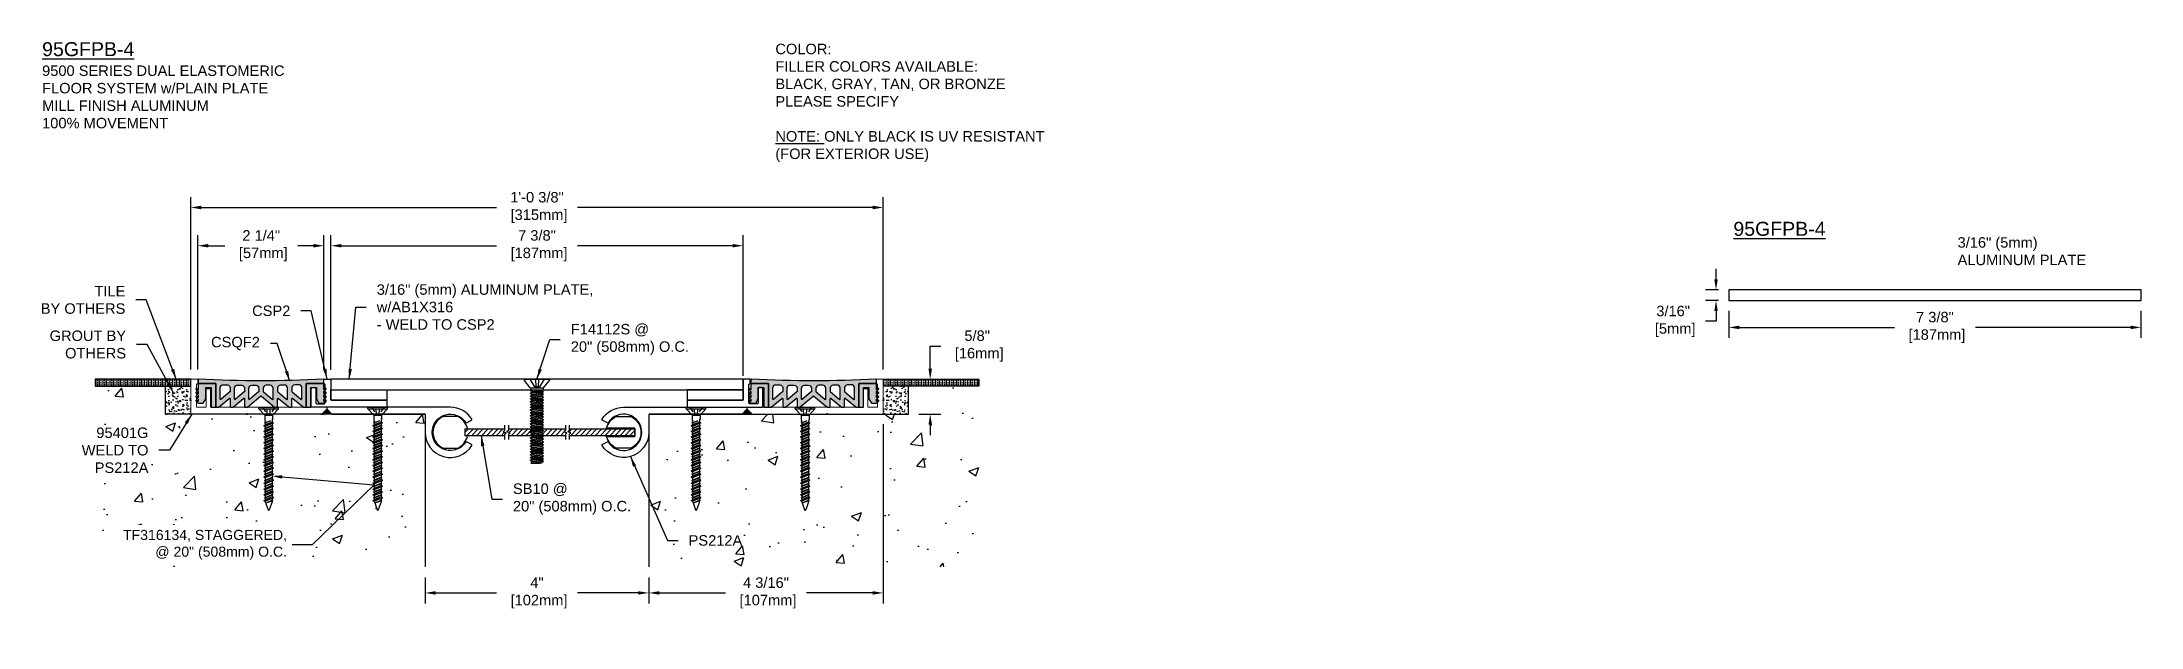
# Model space of a CAD drawing. Header units: inches. Extents: x 0.1 to 37.7, y -2.4 to 8.1.
import ezdxf
from ezdxf import colors
from ezdxf.entities.mleader import LeaderData, LeaderLine
from ezdxf.math import Vec2, Vec3

# ---------------------------------------------------------------- set-up
doc = ezdxf.new("R2010")
doc.units = ezdxf.units.IN
doc.header["$MEASUREMENT"] = 0
doc.linetypes.add('DASHED', pattern=[0.75, 0.5, -0.25])
for name, color, linetype in [('anchors', 4, 'Continuous'), ('conditions', 1, 'Continuous'), ('dimensions', 3, 'Continuous'), ('FILLER', 2, 'Continuous'), ('METALS', 7, 'Continuous'), ('Text', 2, 'Continuous')]:
    doc.layers.add(name, color=color, linetype=linetype)
doc.styles.add('ARIAL', font='arial.ttf')
doc.dimstyles.new('Arial', dxfattribs={"dimtxt": 0.1875, "dimasz": 0.1875, "dimexe": 0.1875, "dimexo": 0.1875, "dimgap": 0.1875, "dimtad": 0, "dimtih": 1, "dimtoh": 1, "dimdec": 4, "dimzin": 0, "dimdsep": 46, "dimlunit": 4, "dimtxsty": 'ARIAL', "dimcen": 0.09, "dimadec": 0, "dimazin": 0, "dimtfac": 1, "dimtdec": 4, "dimtofl": 0, "dimtmove": 0, "dimatfit": 3, "dimfxl": 0, "dimfrac": 2, "dimtolj": 1, "dimtzin": 0, "dimarcsym": 0})

msp = doc.modelspace()

# ---------------------------------------------------------------- texts
at = {"layer": 'Text', "char_height": 0.25, "attachment_point": 1, "style": 'ARIAL'}
for s, insert, width in [('{\\L95GFPB-4\\P\\H0.75x;\\l9500 SERIES DUAL ELASTOMERIC\\PFLOOR SYSTEM w/PLAIN PLATE\\PMILL FINISH ALUMINUM\\P100% MOVEMENT}', (0.13937, 8.06185), 7.03125), ('{\\H0.75x;COLOR:\\L                           \\l   \\~\\PFILLER COLORS AVAILABLE:\\PBLACK, GRAY, TAN, OR BRONZE\\PPLEASE SPECIFY\\~\\P\\P\\LNOTE:\\l ONLY BLACK IS UV RESISTANT\\P(FOR EXTERIOR USE) }', (13.25901, 8.03381), 7.03125), ('{\\L95GFPB-4}', (30.40083, 4.84582), 1.875)]:
    msp.add_mtext(s, dxfattribs=dict(at, insert=insert, width=width))
at = {"layer": 'Text', "char_height": 0.1875, "style": 'ARIAL'}
for s, insert, attachment_point in [('3/16" (5mm)\\PALUMINUM PLATE', (34.41253, 4.31879), 4), ('TILE\\PBY OTHERS', (1.62905, 3.44798), 6), ('3/16" (5mm) ALUMINUM PLATE,\\Pw/AB1X316\\P- WELD TO CSP2', (6.1269, 3.31977), 4), ('CSP2', (4.58087, 3.25255), 6), ('F14112S @\\P20" (508mm) O.C.', (9.59884, 2.74052), 4), ('GROUT BY\\POTHERS', (1.64174, 2.64907), 6), ('CSQF2', (4.03553, 2.66706), 6), ('\\A1;95401G\\PWELD TO\\PPS212A', (2.04148, 0.75612), 6), ('SB10 @\\P20" (508mm) O.C.', (8.56386, -0.11596), 4), ('PS212A', (11.70639, -0.85848), 4)]:
    msp.add_mtext(s, dxfattribs=dict(at, insert=insert, attachment_point=attachment_point))

# ---------------------------------------------------------------- blocks, each defined once
blk = doc.blocks.new('*D1')
at = {"layer": 'DEFPOINTS', "color": 0}
for p in [(12.681, 4.418), (5.306, 2.008), (12.681, 1.903)]:
    blk.add_point(p, dxfattribs=at)
at = {"layer": 'dimensions', "color": 0, "lineweight": -2}
for p, q in [((5.306, 2.195), (5.306, 4.606)), ((12.681, 2.09), (12.681, 4.606)), ((5.494, 4.418), (8.269, 4.418)), ((12.494, 4.418), (9.719, 4.418))]:
    blk.add_line(p, q, dxfattribs=at)
at = {"layer": 'dimensions', "color": 0}
for points in [[(5.494, 4.449), (5.494, 4.387), (5.306, 4.418)], [(12.494, 4.449), (12.494, 4.387), (12.681, 4.418)]]:
    blk.add_solid(points, dxfattribs=at)
at = {"layer": 'dimensions', "color": 0, "insert": (8.994, 4.418), "char_height": 0.1875, "attachment_point": 5, "style": 'ARIAL'}
blk.add_mtext('\\A1;7 3/8"\\P [187mm]', dxfattribs=at)
blk = doc.blocks.new('*D2')
at = {"layer": 'DEFPOINTS', "color": 0}
for p in [(15.189, 5.102), (2.799, 2.018), (15.189, 2.018)]:
    blk.add_point(p, dxfattribs=at)
at = {"layer": 'dimensions', "color": 0, "lineweight": -2}
for p, q in [((2.799, 2.205), (2.799, 5.29)), ((15.189, 2.205), (15.189, 5.29)), ((2.987, 5.102), (8.269, 5.102)), ((15.001, 5.102), (9.719, 5.102))]:
    blk.add_line(p, q, dxfattribs=at)
at = {"layer": 'dimensions', "color": 0}
for points in [[(2.987, 5.134), (2.987, 5.071), (2.799, 5.102)], [(15.001, 5.134), (15.001, 5.071), (15.189, 5.102)]]:
    blk.add_solid(points, dxfattribs=at)
at = {"layer": 'dimensions', "color": 0, "insert": (8.994, 5.102), "char_height": 0.1875, "attachment_point": 5, "style": 'ARIAL'}
blk.add_mtext('\\A1;1\'-0 3/8"\\P [315mm]', dxfattribs=at)
blk = doc.blocks.new('F14112S')
for p, q in [((-0.214, 0), (0.214, 0)), ((-0.128, 0), (-0.047, -0.137)), ((-0.025, 0), (-0.02, -0.137)), ((0.025, 0), (0.02, -0.137)), ((0.128, 0), (0.048, -0.137)), ((-0.119, -0.155), (-0.226, -0.024)), ((-0.119, -0.155), (0.119, -0.155)), ((-0.119, -0.2), (-0.108, -0.195)), ((-0.119, -0.2), (-0.068, -0.195)), ((-0.119, -0.2), (-0.085, -0.22)), ((-0.119, -0.25), (0.119, -0.225)), ((-0.119, -0.25), (-0.085, -0.23)), ((-0.119, -0.25), (-0.085, -0.27)), ((-0.119, -0.3), (0.119, -0.275)), ((-0.119, -0.3), (-0.085, -0.28)), ((-0.119, -0.3), (-0.085, -0.32)), ((-0.119, -0.35), (0.119, -0.325)), ((-0.119, -0.35), (-0.085, -0.33)), ((-0.119, -0.35), (-0.085, -0.37)), ((-0.119, -0.4), (0.119, -0.375)), ((-0.108, -0.155), (-0.108, -0.195)), ((0.108, -0.195), (-0.108, -0.195)), ((-0.085, -0.22), (0.085, -0.195)), ((-0.085, -0.23), (0.085, -0.205)), ((-0.085, -0.22), (-0.085, -0.23)), ((-0.085, -0.27), (0.085, -0.245)), ((-0.085, -0.28), (0.085, -0.255)), ((-0.085, -0.27), (-0.085, -0.28)), ((-0.085, -0.32), (0.085, -0.295)), ((-0.085, -0.33), (0.085, -0.305)), ((-0.085, -0.32), (-0.085, -0.33)), ((-0.085, -0.37), (0.085, -0.345)), ((-0.085, -0.38), (0.085, -0.355)), ((-0.085, -0.37), (-0.085, -0.38)), ((0.048, -0.137), (-0.047, -0.137)), ((0.108, -0.195), (0.085, -0.205)), ((0.119, -0.225), (0.085, -0.205)), ((0.119, -0.225), (0.085, -0.245)), ((0.085, -0.245), (0.085, -0.255)), ((0.119, -0.275), (0.085, -0.255)), ((0.119, -0.275), (0.085, -0.295)), ((0.085, -0.295), (0.085, -0.305)), ((0.119, -0.325), (0.085, -0.305)), ((0.119, -0.325), (0.085, -0.345)), ((0.085, -0.345), (0.085, -0.355)), ((0.119, -0.375), (0.085, -0.355)), ((0.119, -0.375), (0.085, -0.395)), ((0.108, -0.155), (0.108, -0.195)), ((0.119, -0.155), (0.226, -0.024)), ((-0.119, -0.4), (-0.085, -0.38)), ((-0.119, -0.4), (-0.085, -0.42)), ((-0.119, -0.45), (0.119, -0.425)), ((-0.119, -0.45), (-0.085, -0.43)), ((-0.119, -0.45), (-0.085, -0.47)), ((-0.119, -0.5), (0.119, -0.475)), ((-0.119, -0.5), (-0.085, -0.48)), ((-0.119, -0.5), (-0.085, -0.52)), ((-0.119, -0.55), (0.119, -0.525)), ((-0.119, -0.55), (-0.085, -0.53)), ((-0.119, -0.55), (-0.085, -0.57)), ((-0.119, -0.6), (0.119, -0.575)), ((-0.119, -0.6), (-0.085, -0.58)), ((-0.119, -0.6), (-0.085, -0.62)), ((-0.119, -0.65), (0.119, -0.625)), ((-0.119, -0.65), (-0.085, -0.63)), ((-0.119, -0.65), (-0.085, -0.67)), ((-0.119, -0.7), (0.119, -0.675)), ((-0.119, -0.7), (-0.085, -0.68)), ((-0.119, -0.7), (-0.085, -0.72)), ((-0.119, -0.75), (0.119, -0.725)), ((-0.119, -0.75), (-0.085, -0.73)), ((-0.119, -0.75), (-0.085, -0.77)), ((-0.085, -0.42), (0.085, -0.395)), ((-0.085, -0.43), (0.085, -0.405)), ((-0.085, -0.42), (-0.085, -0.43)), ((-0.085, -0.47), (0.085, -0.445)), ((-0.085, -0.48), (0.085, -0.455)), ((-0.085, -0.47), (-0.085, -0.48)), ((-0.085, -0.52), (0.085, -0.495)), ((-0.085, -0.53), (0.085, -0.505)), ((-0.085, -0.52), (-0.085, -0.53)), ((-0.085, -0.57), (0.085, -0.545)), ((-0.085, -0.58), (0.085, -0.555)), ((-0.085, -0.57), (-0.085, -0.58)), ((-0.085, -0.62), (0.085, -0.595)), ((-0.085, -0.63), (0.085, -0.605)), ((-0.085, -0.62), (-0.085, -0.63)), ((-0.085, -0.67), (0.085, -0.645)), ((-0.085, -0.68), (0.085, -0.655)), ((-0.085, -0.67), (-0.085, -0.68)), ((-0.085, -0.72), (0.085, -0.695)), ((-0.085, -0.73), (0.085, -0.705)), ((-0.085, -0.72), (-0.085, -0.73)), ((-0.085, -0.77), (0.085, -0.745)), ((0.085, -0.395), (0.085, -0.405)), ((0.119, -0.425), (0.085, -0.405)), ((0.119, -0.425), (0.085, -0.445)), ((0.085, -0.445), (0.085, -0.455)), ((0.119, -0.475), (0.085, -0.455)), ((0.119, -0.475), (0.085, -0.495)), ((0.085, -0.495), (0.085, -0.505)), ((0.119, -0.525), (0.085, -0.505)), ((0.119, -0.525), (0.085, -0.545)), ((0.085, -0.545), (0.085, -0.555)), ((0.119, -0.575), (0.085, -0.555)), ((0.119, -0.575), (0.085, -0.595)), ((0.085, -0.595), (0.085, -0.605)), ((0.119, -0.625), (0.085, -0.605)), ((0.119, -0.625), (0.085, -0.645)), ((0.085, -0.645), (0.085, -0.655)), ((0.119, -0.675), (0.085, -0.655)), ((0.119, -0.675), (0.085, -0.695)), ((0.085, -0.695), (0.085, -0.705)), ((0.119, -0.725), (0.085, -0.705)), ((0.119, -0.725), (0.085, -0.745)), ((0.085, -0.745), (0.085, -0.755)), ((-0.119, -0.8), (0.119, -0.775)), ((-0.119, -0.8), (-0.085, -0.78)), ((-0.119, -0.8), (-0.085, -0.82)), ((-0.119, -0.85), (0.119, -0.825)), ((-0.119, -0.85), (-0.085, -0.83)), ((-0.119, -0.85), (-0.085, -0.87)), ((-0.119, -0.9), (0.119, -0.875)), ((-0.119, -0.9), (-0.085, -0.88)), ((-0.119, -0.9), (-0.085, -0.92)), ((-0.119, -0.95), (0.119, -0.925)), ((-0.119, -0.95), (-0.085, -0.93)), ((-0.119, -0.95), (-0.085, -0.97)), ((-0.119, -1), (0.119, -0.975)), ((-0.119, -1), (-0.085, -0.98)), ((-0.119, -1), (-0.085, -1.02)), ((-0.119, -1.05), (0.119, -1.025)), ((-0.119, -1.05), (-0.085, -1.03)), ((-0.119, -1.05), (-0.085, -1.07)), ((-0.119, -1.1), (0.119, -1.075)), ((-0.119, -1.1), (-0.085, -1.08)), ((-0.119, -1.1), (-0.085, -1.12)), ((-0.119, -1.15), (0.119, -1.125)), ((-0.085, -0.78), (0.085, -0.755)), ((-0.085, -0.77), (-0.085, -0.78)), ((-0.085, -0.82), (0.085, -0.795)), ((-0.085, -0.83), (0.085, -0.805)), ((-0.085, -0.82), (-0.085, -0.83)), ((-0.085, -0.87), (0.085, -0.845)), ((-0.085, -0.88), (0.085, -0.855)), ((-0.085, -0.87), (-0.085, -0.88)), ((-0.085, -0.92), (0.085, -0.895)), ((-0.085, -0.93), (0.085, -0.905)), ((-0.085, -0.92), (-0.085, -0.93)), ((-0.085, -0.97), (0.085, -0.945)), ((-0.085, -0.98), (0.085, -0.955)), ((-0.085, -0.97), (-0.085, -0.98)), ((-0.085, -1.02), (0.085, -0.995)), ((-0.085, -1.03), (0.085, -1.005)), ((-0.085, -1.02), (-0.085, -1.03)), ((-0.085, -1.07), (0.085, -1.045)), ((-0.085, -1.08), (0.085, -1.055)), ((-0.085, -1.07), (-0.085, -1.08)), ((-0.085, -1.12), (0.085, -1.095)), ((-0.085, -1.13), (0.085, -1.105)), ((-0.085, -1.12), (-0.085, -1.13)), ((0.119, -0.775), (0.085, -0.755)), ((0.119, -0.775), (0.085, -0.795)), ((0.085, -0.795), (0.085, -0.805)), ((0.119, -0.825), (0.085, -0.805)), ((0.119, -0.825), (0.085, -0.845)), ((0.085, -0.845), (0.085, -0.855)), ((0.119, -0.875), (0.085, -0.855)), ((0.119, -0.875), (0.085, -0.895)), ((0.085, -0.895), (0.085, -0.905)), ((0.119, -0.925), (0.085, -0.905)), ((0.119, -0.925), (0.085, -0.945)), ((0.085, -0.945), (0.085, -0.955)), ((0.119, -0.975), (0.085, -0.955)), ((0.119, -0.975), (0.085, -0.995)), ((0.085, -0.995), (0.085, -1.005)), ((0.119, -1.025), (0.085, -1.005)), ((0.119, -1.025), (0.085, -1.045)), ((0.085, -1.045), (0.085, -1.055)), ((0.119, -1.075), (0.085, -1.055)), ((0.119, -1.075), (0.085, -1.095)), ((0.085, -1.095), (0.085, -1.105)), ((0.119, -1.125), (0.085, -1.105)), ((0.119, -1.125), (0.085, -1.145)), ((-0.119, -1.15), (-0.085, -1.13)), ((-0.119, -1.15), (-0.085, -1.17)), ((-0.119, -1.2), (0.119, -1.175)), ((-0.119, -1.2), (-0.085, -1.18)), ((-0.119, -1.2), (-0.085, -1.22)), ((-0.119, -1.25), (0.119, -1.225)), ((-0.119, -1.25), (-0.085, -1.23)), ((-0.119, -1.25), (-0.085, -1.27)), ((-0.119, -1.3), (0.119, -1.275)), ((-0.119, -1.3), (-0.085, -1.28)), ((-0.119, -1.3), (-0.085, -1.32)), ((-0.119, -1.35), (0.119, -1.325)), ((-0.119, -1.35), (-0.085, -1.33)), ((-0.119, -1.35), (-0.085, -1.37)), ((-0.119, -1.4), (0.119, -1.375)), ((-0.119, -1.4), (-0.085, -1.38)), ((-0.119, -1.4), (-0.085, -1.42)), ((-0.119, -1.45), (0.119, -1.425)), ((-0.119, -1.45), (-0.085, -1.43)), ((-0.119, -1.45), (-0.085, -1.47)), ((-0.11, -1.5), (0.119, -1.475)), ((-0.11, -1.5), (-0.085, -1.48)), ((-0.11, -1.5), (0.048, -1.5)), ((-0.085, -1.17), (0.085, -1.145)), ((-0.085, -1.18), (0.085, -1.155)), ((-0.085, -1.17), (-0.085, -1.18)), ((-0.085, -1.22), (0.085, -1.195)), ((-0.085, -1.23), (0.085, -1.205)), ((-0.085, -1.22), (-0.085, -1.23)), ((-0.085, -1.27), (0.085, -1.245)), ((-0.085, -1.28), (0.085, -1.255)), ((-0.085, -1.27), (-0.085, -1.28)), ((-0.085, -1.32), (0.085, -1.295)), ((-0.085, -1.33), (0.085, -1.305)), ((-0.085, -1.32), (-0.085, -1.33)), ((-0.085, -1.37), (0.085, -1.345)), ((-0.085, -1.38), (0.085, -1.355)), ((-0.085, -1.37), (-0.085, -1.38)), ((-0.085, -1.42), (0.085, -1.395)), ((-0.085, -1.43), (0.085, -1.405)), ((-0.085, -1.42), (-0.085, -1.43)), ((-0.085, -1.47), (0.085, -1.445)), ((-0.085, -1.48), (0.085, -1.455)), ((-0.085, -1.47), (-0.085, -1.48)), ((0.048, -1.5), (0.085, -1.495)), ((0.085, -1.145), (0.085, -1.155)), ((0.119, -1.175), (0.085, -1.155)), ((0.119, -1.175), (0.085, -1.195)), ((0.085, -1.195), (0.085, -1.205)), ((0.119, -1.225), (0.085, -1.205)), ((0.119, -1.225), (0.085, -1.245)), ((0.085, -1.245), (0.085, -1.255)), ((0.119, -1.275), (0.085, -1.255)), ((0.119, -1.275), (0.085, -1.295)), ((0.085, -1.295), (0.085, -1.305)), ((0.119, -1.325), (0.085, -1.305)), ((0.119, -1.325), (0.085, -1.345)), ((0.085, -1.345), (0.085, -1.355)), ((0.119, -1.375), (0.085, -1.355)), ((0.119, -1.375), (0.085, -1.395)), ((0.085, -1.395), (0.085, -1.405)), ((0.119, -1.425), (0.085, -1.405)), ((0.119, -1.425), (0.085, -1.445)), ((0.085, -1.445), (0.085, -1.455)), ((0.119, -1.475), (0.085, -1.455)), ((0.119, -1.475), (0.085, -1.495))]:
    blk.add_line(p, q)
for centre, start, end in [((-0.214, -0.015), 90, 219.032), ((0.214, -0.015), 320.968, 90)]:
    blk.add_arc(centre, 0.015, start, end)
blk = doc.blocks.new('*D3')
at = {"layer": 'DEFPOINTS', "color": 0}
for p in [(15.189, 1.413), (10.994, -1.331), (10.994, -1.797)]:
    blk.add_point(p, dxfattribs=at)
at = {"layer": 'dimensions', "color": 0, "lineweight": -2}
for p, q in [((15.189, 1.225), (15.189, -1.985)), ((10.994, -1.518), (10.994, -1.985)), ((11.181, -1.797), (12.367, -1.797)), ((15.002, -1.797), (13.816, -1.797))]:
    blk.add_line(p, q, dxfattribs=at)
at = {"layer": 'dimensions', "color": 0}
for points in [[(11.181, -1.766), (11.181, -1.828), (10.994, -1.797)], [(15.002, -1.766), (15.002, -1.828), (15.189, -1.797)]]:
    blk.add_solid(points, dxfattribs=at)
at = {"layer": 'dimensions', "color": 0, "insert": (13.091, -1.797), "char_height": 0.1875, "attachment_point": 5, "style": 'ARIAL'}
blk.add_mtext('\\A1;4 3/16"\\P [107mm]', dxfattribs=at)
blk = doc.blocks.new('*D4')
at = {"layer": 'DEFPOINTS', "color": 0}
for p in [(6.994, -1.331), (10.994, -1.331), (10.994, -1.797)]:
    blk.add_point(p, dxfattribs=at)
at = {"layer": 'dimensions', "color": 0, "lineweight": -2}
for p, q in [((6.994, -1.518), (6.994, -1.985)), ((7.181, -1.797), (8.269, -1.797)), ((10.806, -1.797), (9.719, -1.797)), ((10.994, -1.518), (10.994, -1.985))]:
    blk.add_line(p, q, dxfattribs=at)
at = {"layer": 'dimensions', "color": 0}
for points in [[(7.181, -1.766), (7.181, -1.828), (6.994, -1.797)], [(10.806, -1.766), (10.806, -1.828), (10.994, -1.797)]]:
    blk.add_solid(points, dxfattribs=at)
at = {"layer": 'dimensions', "color": 0, "insert": (8.994, -1.797), "char_height": 0.1875, "attachment_point": 5, "style": 'ARIAL'}
blk.add_mtext('\\A1;4"\\P [102mm]', dxfattribs=at)
blk = doc.blocks.new('*D5')
at = {"layer": 'DEFPOINTS', "color": 0}
for p in [(5.181, 4.418), (2.924, 2.018), (5.181, 2.018)]:
    blk.add_point(p, dxfattribs=at)
at = {"layer": 'dimensions', "color": 0, "lineweight": -2}
for p, q in [((2.924, 2.205), (2.924, 4.606)), ((5.181, 2.205), (5.181, 4.606)), ((3.112, 4.418), (3.408, 4.418)), ((4.994, 4.418), (4.712, 4.418))]:
    blk.add_line(p, q, dxfattribs=at)
at = {"layer": 'dimensions', "color": 0}
for points in [[(3.112, 4.45), (3.112, 4.387), (2.924, 4.418)], [(4.994, 4.45), (4.994, 4.387), (5.181, 4.418)]]:
    blk.add_solid(points, dxfattribs=at)
at = {"layer": 'dimensions', "color": 0, "insert": (4.06, 4.418), "char_height": 0.1875, "attachment_point": 5, "style": 'ARIAL'}
blk.add_mtext('\\A1;2 1/4"\\P [57mm]', dxfattribs=at)
blk = doc.blocks.new('csp2')
blk.add_lwpolyline([(0, 0.33, -0.414214), (0.02, 0.35), (0.066, 0.35, -0.414214), (0.086, 0.33), (0.086, 0.08, 0.414214), (0.106, 0.06), (0.23, 0.06, 0.414214), (0.25, 0.08), (0.25, 0.405, 0.414214), (0.24, 0.415, -0.414214), (0.23, 0.425), (0.23, 0.49, -0.414214), (0.24, 0.5), (0.335, 0.5, -0.414214), (0.355, 0.48), (0.355, 0.135, 0.414214), (0.365, 0.125), (1.355, 0.125), (1.355, 0), (0.335, 0), (0.02, 0, -0.414214), (0, 0.02)], format="xyb", close=True)
blk = doc.blocks.new('AB1X316')
blk.add_lwpolyline([(46.452, 33.613), (47.452, 33.613), (47.452, 33.426), (46.452, 33.426), (46.452, 33.613)])
blk = doc.blocks.new('A$C63CB1885')
for p, q in [((-0.176, 0), (-0.175, 0.018)), ((-0.176, 0), (0.176, 0)), ((-0.176, 0), (-0.07, -0.113)), ((-0.163, 0.029), (0.163, 0.029)), ((0.07, -0.113), (0.176, 0)), ((0.176, 0), (0.175, 0.018)), ((-0.086, -0.302), (0.086, -0.251)), ((-0.086, -0.302), (-0.062, -0.289)), ((-0.086, -0.302), (-0.062, -0.315)), ((-0.086, -0.403), (0.086, -0.353)), ((-0.074, -0.251), (0.032, -0.215)), ((-0.074, -0.251), (-0.062, -0.245)), ((-0.074, -0.251), (-0.062, -0.257)), ((-0.074, -0.353), (0.074, -0.302)), ((-0.074, -0.353), (-0.062, -0.346)), ((-0.074, -0.353), (-0.062, -0.359)), ((-0.07, -0.113), (0.07, -0.113)), ((-0.07, -0.113), (-0.07, -0.18)), ((-0.069, -0.189), (-0.063, -0.215)), ((-0.062, -0.245), (0.032, -0.215)), ((0.032, -0.215), (-0.062, -0.257)), ((-0.062, -0.225), (-0.062, -0.245)), ((0.062, -0.238), (-0.062, -0.289)), ((-0.062, -0.257), (-0.062, -0.289)), ((0.062, -0.264), (-0.062, -0.315)), ((-0.062, -0.346), (0.062, -0.296)), ((0.062, -0.308), (-0.062, -0.359)), ((-0.062, -0.315), (-0.062, -0.346)), ((0.062, -0.34), (-0.062, -0.391)), ((-0.062, -0.359), (-0.062, -0.391)), ((0.062, -0.366), (-0.062, -0.416)), ((0.062, -0.225), (0.062, -0.238)), ((0.086, -0.251), (0.062, -0.238)), ((0.086, -0.251), (0.062, -0.264)), ((0.062, -0.264), (0.062, -0.296)), ((0.074, -0.302), (0.062, -0.296)), ((0.074, -0.302), (0.062, -0.308)), ((0.062, -0.308), (0.062, -0.34)), ((0.086, -0.353), (0.062, -0.34)), ((0.086, -0.353), (0.062, -0.366)), ((0.062, -0.366), (0.062, -0.397)), ((0.069, -0.189), (0.063, -0.215)), ((0.07, -0.113), (0.07, -0.18)), ((-0.086, -0.403), (-0.062, -0.391)), ((-0.086, -0.403), (-0.062, -0.416)), ((-0.086, -0.505), (0.086, -0.454)), ((-0.086, -0.505), (-0.062, -0.492)), ((-0.086, -0.505), (-0.062, -0.518)), ((-0.086, -0.607), (0.086, -0.556)), ((-0.086, -0.607), (-0.062, -0.594)), ((-0.086, -0.607), (-0.062, -0.619)), ((-0.086, -0.708), (0.086, -0.657)), ((-0.086, -0.708), (-0.062, -0.695)), ((-0.086, -0.708), (-0.062, -0.721)), ((-0.074, -0.454), (0.074, -0.403)), ((-0.074, -0.454), (-0.062, -0.448)), ((-0.074, -0.454), (-0.062, -0.46)), ((-0.074, -0.556), (0.074, -0.505)), ((-0.074, -0.556), (-0.062, -0.55)), ((-0.074, -0.556), (-0.062, -0.562)), ((-0.074, -0.657), (0.074, -0.607)), ((-0.074, -0.657), (-0.062, -0.651)), ((-0.074, -0.657), (-0.062, -0.664)), ((-0.074, -0.759), (0.074, -0.708)), ((-0.062, -0.448), (0.062, -0.397)), ((0.062, -0.41), (-0.062, -0.46)), ((-0.062, -0.416), (-0.062, -0.448)), ((0.062, -0.441), (-0.062, -0.492)), ((-0.062, -0.46), (-0.062, -0.492)), ((0.062, -0.467), (-0.062, -0.518)), ((-0.062, -0.55), (0.062, -0.499)), ((0.062, -0.511), (-0.062, -0.562)), ((-0.062, -0.518), (-0.062, -0.55)), ((0.062, -0.543), (-0.062, -0.594)), ((-0.062, -0.562), (-0.062, -0.594)), ((0.062, -0.569), (-0.062, -0.619)), ((-0.062, -0.651), (0.062, -0.6)), ((0.062, -0.613), (-0.062, -0.664)), ((-0.062, -0.619), (-0.062, -0.651)), ((0.062, -0.644), (-0.062, -0.695)), ((-0.062, -0.664), (-0.062, -0.695)), ((0.062, -0.67), (-0.062, -0.721)), ((-0.062, -0.753), (0.062, -0.702)), ((0.062, -0.714), (-0.062, -0.765)), ((-0.062, -0.721), (-0.062, -0.753)), ((0.062, -0.746), (-0.062, -0.797)), ((0.074, -0.403), (0.062, -0.397)), ((0.074, -0.403), (0.062, -0.41)), ((0.062, -0.41), (0.062, -0.441)), ((0.086, -0.454), (0.062, -0.441)), ((0.086, -0.454), (0.062, -0.467)), ((0.062, -0.467), (0.062, -0.499)), ((0.074, -0.505), (0.062, -0.499)), ((0.074, -0.505), (0.062, -0.511)), ((0.062, -0.511), (0.062, -0.543)), ((0.086, -0.556), (0.062, -0.543)), ((0.086, -0.556), (0.062, -0.569)), ((0.062, -0.569), (0.062, -0.6)), ((0.074, -0.607), (0.062, -0.6)), ((0.074, -0.607), (0.062, -0.613)), ((0.062, -0.613), (0.062, -0.644)), ((0.086, -0.657), (0.062, -0.644)), ((0.086, -0.657), (0.062, -0.67)), ((0.062, -0.67), (0.062, -0.702)), ((0.074, -0.708), (0.062, -0.702)), ((0.074, -0.708), (0.062, -0.714)), ((0.062, -0.714), (0.062, -0.746)), ((0.086, -0.759), (0.062, -0.746)), ((-0.086, -0.81), (0.086, -0.759)), ((-0.086, -0.81), (-0.062, -0.797)), ((-0.086, -0.81), (-0.062, -0.823)), ((-0.086, -0.911), (0.086, -0.86)), ((-0.086, -0.911), (-0.062, -0.898)), ((-0.086, -0.911), (-0.062, -0.924)), ((-0.086, -1.013), (0.086, -0.962)), ((-0.086, -1.013), (-0.062, -1)), ((-0.086, -1.013), (-0.062, -1.026)), ((-0.086, -1.114), (0.086, -1.064)), ((-0.086, -1.114), (-0.062, -1.101)), ((-0.086, -1.114), (-0.062, -1.127)), ((-0.074, -0.759), (-0.062, -0.753)), ((-0.074, -0.759), (-0.062, -0.765)), ((-0.074, -0.86), (0.074, -0.81)), ((-0.074, -0.86), (-0.062, -0.854)), ((-0.074, -0.86), (-0.062, -0.867)), ((-0.074, -0.962), (0.074, -0.911)), ((-0.074, -0.962), (-0.062, -0.956)), ((-0.074, -0.962), (-0.062, -0.968)), ((-0.074, -1.064), (0.074, -1.013)), ((-0.074, -1.064), (-0.062, -1.057)), ((-0.074, -1.064), (-0.062, -1.07)), ((-0.074, -1.171), (0.074, -1.121)), ((-0.062, -0.765), (-0.062, -0.797)), ((0.062, -0.772), (-0.062, -0.823)), ((-0.062, -0.854), (0.062, -0.804)), ((0.062, -0.816), (-0.062, -0.867)), ((-0.062, -0.823), (-0.062, -0.854)), ((0.062, -0.848), (-0.062, -0.898)), ((-0.062, -0.867), (-0.062, -0.898)), ((0.062, -0.873), (-0.062, -0.924)), ((-0.062, -0.956), (0.062, -0.905)), ((0.062, -0.917), (-0.062, -0.968)), ((-0.062, -0.924), (-0.062, -0.956)), ((0.062, -0.949), (-0.062, -1)), ((-0.062, -0.968), (-0.062, -1)), ((0.062, -0.975), (-0.062, -1.026)), ((-0.062, -1.057), (0.062, -1.007)), ((0.062, -1.019), (-0.062, -1.07)), ((-0.062, -1.026), (-0.062, -1.057)), ((0.062, -1.051), (-0.062, -1.101)), ((-0.062, -1.07), (-0.062, -1.101)), ((0.062, -1.077), (-0.062, -1.127)), ((-0.062, -1.165), (0.062, -1.115)), ((0.086, -0.759), (0.062, -0.772)), ((0.062, -0.772), (0.062, -0.804)), ((0.074, -0.81), (0.062, -0.804)), ((0.074, -0.81), (0.062, -0.816)), ((0.062, -0.816), (0.062, -0.848)), ((0.086, -0.86), (0.062, -0.848)), ((0.086, -0.86), (0.062, -0.873)), ((0.062, -0.873), (0.062, -0.905)), ((0.074, -0.911), (0.062, -0.905)), ((0.074, -0.911), (0.062, -0.917)), ((0.062, -0.917), (0.062, -0.949)), ((0.086, -0.962), (0.062, -0.949)), ((0.086, -0.962), (0.062, -0.975)), ((0.062, -0.975), (0.062, -1.007)), ((0.074, -1.013), (0.062, -1.007)), ((0.074, -1.013), (0.062, -1.019)), ((0.062, -1.019), (0.062, -1.051)), ((0.086, -1.064), (0.062, -1.051)), ((0.086, -1.064), (0.062, -1.077)), ((0.062, -1.077), (0.062, -1.115)), ((0.074, -1.121), (0.062, -1.115)), ((0.074, -1.121), (0.062, -1.127)), ((-0.086, -1.222), (0.086, -1.171)), ((-0.086, -1.222), (-0.062, -1.209)), ((-0.086, -1.222), (-0.062, -1.235)), ((-0.086, -1.332), (0.086, -1.282)), ((-0.086, -1.332), (-0.062, -1.319)), ((-0.086, -1.332), (-0.062, -1.345)), ((-0.086, -1.438), (0.086, -1.387)), ((-0.086, -1.438), (-0.062, -1.425)), ((-0.086, -1.438), (-0.062, -1.451)), ((-0.086, -1.54), (0.086, -1.489)), ((-0.074, -1.171), (-0.062, -1.165)), ((-0.074, -1.171), (-0.062, -1.178)), ((-0.074, -1.282), (0.074, -1.231)), ((-0.074, -1.282), (-0.062, -1.275)), ((-0.074, -1.282), (-0.062, -1.288)), ((-0.074, -1.387), (0.074, -1.336)), ((-0.074, -1.387), (-0.062, -1.381)), ((-0.074, -1.387), (-0.062, -1.393)), ((-0.074, -1.489), (0.074, -1.439)), ((-0.074, -1.489), (-0.062, -1.483)), ((-0.074, -1.489), (-0.062, -1.496)), ((0.062, -1.127), (-0.062, -1.178)), ((-0.062, -1.127), (-0.062, -1.165)), ((0.062, -1.159), (-0.062, -1.209)), ((-0.062, -1.178), (-0.062, -1.209)), ((0.062, -1.184), (-0.062, -1.235)), ((-0.062, -1.275), (0.062, -1.225)), ((-0.062, -1.235), (-0.062, -1.275)), ((0.062, -1.237), (-0.062, -1.288)), ((0.062, -1.269), (-0.062, -1.319)), ((-0.062, -1.288), (-0.062, -1.319)), ((0.062, -1.295), (-0.062, -1.345)), ((-0.062, -1.381), (0.062, -1.33)), ((0.062, -1.343), (-0.062, -1.393)), ((-0.062, -1.345), (-0.062, -1.381)), ((0.062, -1.374), (-0.062, -1.425)), ((-0.062, -1.393), (-0.062, -1.425)), ((0.062, -1.4), (-0.062, -1.451)), ((-0.062, -1.483), (0.062, -1.433)), ((0.062, -1.445), (-0.062, -1.496)), ((-0.062, -1.451), (-0.062, -1.483)), ((0.062, -1.477), (-0.062, -1.527)), ((-0.062, -1.496), (-0.062, -1.527)), ((0.062, -1.127), (0.062, -1.159)), ((0.086, -1.171), (0.062, -1.159)), ((0.086, -1.171), (0.062, -1.184)), ((0.062, -1.184), (0.062, -1.225)), ((0.074, -1.231), (0.062, -1.225)), ((0.074, -1.231), (0.062, -1.237)), ((0.062, -1.237), (0.062, -1.269)), ((0.086, -1.282), (0.062, -1.269)), ((0.086, -1.282), (0.062, -1.295)), ((0.062, -1.295), (0.062, -1.33)), ((0.074, -1.336), (0.062, -1.33)), ((0.074, -1.336), (0.062, -1.343)), ((0.062, -1.343), (0.062, -1.374)), ((0.086, -1.387), (0.062, -1.374)), ((0.086, -1.387), (0.062, -1.4)), ((0.062, -1.4), (0.062, -1.433)), ((0.074, -1.439), (0.062, -1.433)), ((0.074, -1.439), (0.062, -1.445)), ((0.062, -1.445), (0.062, -1.477)), ((0.086, -1.489), (0.062, -1.477)), ((0.086, -1.489), (0.062, -1.502)), ((-0.086, -1.54), (-0.062, -1.527)), ((-0.086, -1.54), (-0.062, -1.553)), ((-0.086, -1.643), (0.086, -1.592)), ((-0.086, -1.643), (-0.062, -1.63)), ((-0.086, -1.643), (-0.062, -1.655)), ((-0.074, -1.592), (0.074, -1.541)), ((-0.074, -1.592), (-0.062, -1.586)), ((-0.074, -1.592), (-0.062, -1.598)), ((0.062, -1.502), (-0.062, -1.553)), ((-0.062, -1.586), (0.062, -1.535)), ((0.062, -1.547), (-0.062, -1.598)), ((-0.062, -1.553), (-0.062, -1.586)), ((0.062, -1.579), (-0.062, -1.63)), ((-0.062, -1.598), (-0.062, -1.63)), ((0.062, -1.605), (-0.062, -1.655)), ((-0.06, -1.668), (-0.01, -1.81)), ((-0.034, -1.679), (0.062, -1.636)), ((-0.034, -1.679), (0.074, -1.643)), ((0.062, -1.649), (-0.034, -1.679)), ((0.06, -1.668), (0.01, -1.81)), ((0.062, -1.502), (0.062, -1.535)), ((0.074, -1.541), (0.062, -1.535)), ((0.074, -1.541), (0.062, -1.547)), ((0.062, -1.547), (0.062, -1.579)), ((0.086, -1.592), (0.062, -1.579)), ((0.086, -1.592), (0.062, -1.605)), ((0.062, -1.605), (0.062, -1.652)), ((0.074, -1.643), (0.062, -1.636)), ((0.074, -1.643), (0.062, -1.649))]:
    blk.add_line(p, q)
at = {"linetype": 'DASHED', "ltscale": 0.025}
for p, q in [((-0.113, 0.029), (-0.024, -0.106)), ((-0.024, -0.106), (-0.031, 0.028)), ((0.024, -0.106), (0.031, 0.029)), ((0.112, 0.029), (0.024, -0.106)), ((-0.024, -0.106), (0.024, -0.106))]:
    blk.add_line(p, q, dxfattribs=at)
for centre, radius, start, end in [((-0.163, 0.017), 0.0112, 90, 175), ((0.163, 0.017), 0.0112, 5, 90), ((-0.023, -0.18), 0.0465, 180, 191.9357), ((-0.109, -0.225), 0.0465, 0, 11.9357), ((0.109, -0.225), 0.0465, 168.0643, 180), ((0.023, -0.18), 0.0465, 348.0643, 0), ((-0.016, -1.652), 0.0465, 183.9476, 199.3058), ((0, -1.806), 0.0106, 204.1001, 335.8999), ((0.016, -1.652), 0.0465, 340.6942, 0)]:
    blk.add_arc(centre, radius, start, end)
blk = doc.blocks.new('TF316134')
blk.add_blockref('A$C63CB1885', (0, -0.0285))
blk = doc.blocks.new('*D10')
at = {"layer": 'DEFPOINTS', "color": 0}
for p in [(30.32, 3.44), (37.694, 3.44), (37.694, 2.956)]:
    blk.add_point(p, dxfattribs=at)
at = {"layer": 'dimensions', "color": 0, "lineweight": -2}
for p, q in [((30.32, 3.252), (30.32, 2.768)), ((37.694, 3.252), (37.694, 2.768)), ((30.507, 2.956), (33.282, 2.956)), ((37.507, 2.956), (34.732, 2.956))]:
    blk.add_line(p, q, dxfattribs=at)
at = {"layer": 'dimensions', "color": 0}
for points in [[(30.507, 2.987), (30.507, 2.924), (30.32, 2.956)], [(37.507, 2.987), (37.507, 2.924), (37.694, 2.956)]]:
    blk.add_solid(points, dxfattribs=at)
at = {"layer": 'dimensions', "color": 0, "insert": (34.007, 2.956), "char_height": 0.1875, "attachment_point": 5, "style": 'ARIAL'}
blk.add_mtext('\\A1;7 3/8"\\P [187mm]', dxfattribs=at)
blk = doc.blocks.new('*D11')
at = {"layer": 'DEFPOINTS', "color": 0}
for p in [(30.09, 3.44), (30.32, 3.627), (30.32, 3.44)]:
    blk.add_point(p, dxfattribs=at)
at = {"layer": 'dimensions', "color": 0, "lineweight": -2}
for p, q in [((30.09, 3.815), (30.09, 4.002)), ((30.132, 3.627), (29.902, 3.627)), ((30.132, 3.44), (29.902, 3.44)), ((30.09, 3.065), (29.902, 3.065)), ((30.09, 3.252), (30.09, 3.065))]:
    blk.add_line(p, q, dxfattribs=at)
at = {"layer": 'dimensions', "color": 0}
for points in [[(30.059, 3.815), (30.121, 3.815), (30.09, 3.627)], [(30.059, 3.252), (30.121, 3.252), (30.09, 3.44)]]:
    blk.add_solid(points, dxfattribs=at)
at = {"layer": 'dimensions', "color": 0, "insert": (29.323, 3.065), "char_height": 0.1875, "attachment_point": 5, "style": 'ARIAL'}
blk.add_mtext('\\A1;3/16"\\P [5mm]', dxfattribs=at)
blk = doc.blocks.new('*D12')
at = {"layer": 'DEFPOINTS', "color": 0}
for p in [(15.437, 2.028), (16.03, 2.028), (15.641, 1.403)]:
    blk.add_point(p, dxfattribs=at)
at = {"layer": 'dimensions', "color": 0, "lineweight": -2}
for p, q in [((16.03, 2.215), (16.03, 2.623)), ((16.03, 2.623), (16.218, 2.623)), ((15.625, 2.028), (16.218, 2.028)), ((15.829, 1.403), (16.218, 1.403)), ((16.03, 1.215), (16.03, 1.028))]:
    blk.add_line(p, q, dxfattribs=at)
at = {"layer": 'dimensions', "color": 0}
for points in [[(15.999, 2.215), (16.062, 2.215), (16.03, 2.028)], [(15.999, 1.215), (16.062, 1.215), (16.03, 1.403)]]:
    blk.add_solid(points, dxfattribs=at)
at = {"layer": 'dimensions', "color": 0, "insert": (16.87, 2.623), "char_height": 0.1875, "attachment_point": 5, "style": 'ARIAL'}
blk.add_mtext('\\A1;5/8"\\P [16mm]', dxfattribs=at)
blk = doc.blocks.new('PS212A')
at = {"linetype": 'Continuous', "flags": 128}
blk.add_lwpolyline([(0.451, 0.125), (-1.747, 0.125, 0.414214), (-1.757, 0.115), (-1.757, 0.095, 0.198912), (-1.754, 0.087), (-1.67, 0.003, 0.198912), (-1.663, 0), (-0.009, 0, -0.414214), (0.001, -0.01), (0.001, -0.325, 0.758338), (0.836, -0.559, 0.420887), (0.832, -0.545), (0.741, -0.492, 0.405496), (0.727, -0.496, -3.520953), (0.727, -0.154, 0.405496), (0.741, -0.157), (0.832, -0.105, 0.420887), (0.836, -0.091, 0.261868)], format="xyb", close=True, dxfattribs=at)
blk = doc.blocks.new('SB10')
h = blk.add_hatch()
h.set_pattern_fill('ANSI31', color=256, scale=0.5, style=0)
h.paths.add_polyline_path([(3.094, -0.06), (3.094, 0.06), (1.919, 0.06), (1.919, 0.03), (1.89, 0.011), (1.947, -0.011), (1.919, -0.03), (1.919, -0.06)])
h.paths.add_polyline_path([(1.849, -0.06), (1.849, -0.03), (1.877, -0.011), (1.82, 0.011), (1.849, 0.03), (1.849, 0.06), (0.832, 0.06), (0.832, 0.03), (0.803, 0.011), (0.86, -0.011), (0.832, -0.03), (0.832, -0.06)])
h.paths.add_polyline_path([(0.762, -0.06), (0.762, -0.03), (0.79, -0.011), (0.733, 0.011), (0.762, 0.03), (0.762, 0.06), (0.054, 0.06), (0.054, -0.06)])
for p, q in [((0.762, 0.03), (0.733, 0.011)), ((0.79, -0.011), (0.733, 0.011)), ((0.762, 0.13), (0.762, 0.03)), ((0.832, 0.03), (0.803, 0.011)), ((0.86, -0.011), (0.803, 0.011)), ((0.832, 0.13), (0.832, 0.03)), ((1.849, 0.03), (1.82, 0.011)), ((1.877, -0.011), (1.82, 0.011)), ((1.849, 0.13), (1.849, 0.03)), ((1.919, 0.03), (1.89, 0.011)), ((1.947, -0.011), (1.89, 0.011)), ((1.919, 0.13), (1.919, 0.03)), ((0.762, -0.03), (0.79, -0.011)), ((0.762, -0.03), (0.762, -0.13)), ((0.832, -0.03), (0.86, -0.011)), ((0.832, -0.03), (0.832, -0.13)), ((1.849, -0.03), (1.877, -0.011)), ((1.849, -0.03), (1.849, -0.13)), ((1.919, -0.03), (1.947, -0.011)), ((1.919, -0.03), (1.919, -0.13))]:
    blk.add_line(p, q)
for points in [[(0.095, 0.074, 0.233897), (-0.084, 0.286), (-0.334, 0.286, 0.654654), (-0.334, -0.286), (-0.084, -0.286, 0.233897), (0.095, -0.074), (0.054, -0.06), (0.054, 0.06)], [(3.094, 0.074), (2.586, 0.074, -0.233897), (2.764, 0.286), (3.014, 0.286, -0.654654), (3.014, -0.286), (2.764, -0.286, -0.233897), (2.586, -0.074), (3.094, -0.074)]]:
    blk.add_lwpolyline(points, format="xyb", close=True)
for points in [[(0.054, 0.06), (0.762, 0.06)], [(0.832, 0.06), (1.849, 0.06)], [(1.919, 0.06), (3.094, 0.06), (3.094, -0.06), (1.919, -0.06)], [(0.762, -0.06), (0.054, -0.06)], [(1.849, -0.06), (0.832, -0.06)]]:
    blk.add_lwpolyline(points)
blk = doc.blocks.new('95401G')
at = {"color": 7, "linetype": 'Continuous', "lineweight": 15}
blk.add_lwpolyline([(2.438, 0.115, 0.414214), (2.428, 0.125), (0.365, 0.125, -0.414214), (0.355, 0.135), (0.355, 0.445, 0.414214), (0.345, 0.455), (0.285, 0.455, 0.414214), (0.275, 0.445), (0.275, 0.135, -0.414214), (0.265, 0.125), (0.115, 0.125, -0.414214), (0.105, 0.135), (0.105, 0.53, -0.414214), (0.115, 0.54, 0.414214), (0.125, 0.55), (0.125, 0.615, 0.414214), (0.115, 0.625), (0.01, 0.625, 0.414214), (0, 0.615), (0, 0.01, 0.414214), (0.01, 0), (0.981, 0, 0.198912), (0.988, 0.003), (0.993, 0.008, -0.414214), (1.007, 0.008), (1.012, 0.003, 0.198912), (1.019, 0), (2.344, 0, 0.198912), (2.351, 0.003), (2.435, 0.087, 0.198912), (2.438, 0.094)], format="xyb", close=True, dxfattribs=at)
blk = doc.blocks.new('CSQF2')
h = blk.add_hatch(color=256)
h.paths.add_polyline_path([(4.559, 1.888, 0.430422), (4.548, 1.898, -0.027516), (2.319, 1.898, 0.430422), (2.309, 1.888), (2.309, 1.819), (2.624, 1.819), (2.624, 1.399), (2.676, 1.399, 0.176327), (2.682, 1.401), (2.864, 1.554, -0.63707), (2.88, 1.546), (2.88, 1.409, 0.414214), (2.89, 1.399), (2.932, 1.399, 0.176327), (2.939, 1.401), (3.121, 1.554, -0.63707), (3.137, 1.546), (3.137, 1.409, 0.414214), (3.147, 1.399), (3.189, 1.399, 0.176327), (3.195, 1.401), (3.427, 1.596, -0.36397), (3.44, 1.596), (3.672, 1.401, 0.176327), (3.679, 1.399), (3.721, 1.399, 0.414214), (3.731, 1.409), (3.731, 1.546, -0.63707), (3.747, 1.554), (3.929, 1.401, 0.176327), (3.935, 1.399), (3.977, 1.399, 0.414214), (3.987, 1.409), (3.987, 1.546, -0.63707), (4.004, 1.554), (4.186, 1.401, 0.176327), (4.192, 1.399), (4.244, 1.399), (4.244, 1.819), (4.559, 1.819)])
h.paths.add_polyline_path([(3.267, 1.788, 0.000939), (3.344, 1.788, -0.412919), (3.394, 1.738), (3.394, 1.676, -0.221695), (3.39, 1.669), (3.234, 1.537, -0.63707), (3.217, 1.545), (3.217, 1.738, -0.416611)], flags=16)
h.paths.add_polyline_path([(3.137, 1.74), (3.137, 1.676, -0.221695), (3.134, 1.669), (2.977, 1.537, -0.63707), (2.96, 1.545), (2.96, 1.742, -0.420307), (3.012, 1.792, 0.000939), (3.088, 1.79, -0.409242)], flags=16)
h.paths.add_polyline_path([(3.524, 1.788, 0.000939), (3.6, 1.788, -0.416611), (3.651, 1.738), (3.651, 1.545, -0.63707), (3.634, 1.537), (3.478, 1.669, -0.221695), (3.474, 1.676), (3.474, 1.738, -0.412919)], flags=16)
h.paths.add_polyline_path([(2.88, 1.746), (2.88, 1.676, -0.221695), (2.877, 1.669), (2.72, 1.537, -0.63707), (2.704, 1.545), (2.704, 1.749, -0.424014), (2.756, 1.799, 0.000939), (2.832, 1.796, -0.405574)], flags=16)
h.paths.add_polyline_path([(3.78, 1.79, 0.000939), (3.856, 1.792, -0.420307), (3.907, 1.742), (3.907, 1.545, -0.63707), (3.891, 1.537), (3.734, 1.669, -0.221695), (3.731, 1.676), (3.731, 1.74, -0.409242)], flags=16)
h.paths.add_polyline_path([(4.036, 1.796, 0.000939), (4.112, 1.799, -0.424014), (4.164, 1.749), (4.164, 1.545, -0.63707), (4.147, 1.537), (3.991, 1.669, -0.221695), (3.987, 1.676), (3.987, 1.746, -0.405574)], flags=16)
h.paths.add_polyline_path([(2.624, 1.819), (2.309, 1.819), (2.309, 1.707), (2.285, 1.731, 0.414214), (2.271, 1.731, 0.414214), (2.271, 1.717), (2.309, 1.679), (2.309, 1.637), (2.285, 1.661, 0.414214), (2.271, 1.661, 0.414214), (2.271, 1.647), (2.309, 1.609), (2.309, 1.567), (2.285, 1.591, 0.414214), (2.271, 1.591, 0.414214), (2.271, 1.577), (2.309, 1.539), (2.309, 1.497), (2.285, 1.521, 0.414214), (2.271, 1.521, 0.414214), (2.271, 1.507), (2.306, 1.472, 0.198912), (2.313, 1.469), (2.399, 1.469), (2.444, 1.547), (2.444, 1.749), (2.544, 1.749), (2.544, 1.399), (2.624, 1.399)])
h.paths.add_polyline_path([(4.324, 1.749), (4.424, 1.749), (4.424, 1.547), (4.469, 1.469), (4.555, 1.469, 0.198912), (4.562, 1.472), (4.597, 1.507, 0.414214), (4.597, 1.521, 0.414214), (4.583, 1.521), (4.559, 1.497), (4.559, 1.539), (4.597, 1.577, 0.414214), (4.597, 1.591, 0.414214), (4.583, 1.591), (4.559, 1.567), (4.559, 1.609), (4.597, 1.647, 0.414214), (4.597, 1.661, 0.414214), (4.583, 1.661), (4.559, 1.637), (4.559, 1.679), (4.597, 1.717, 0.414214), (4.597, 1.731, 0.414214), (4.583, 1.731), (4.559, 1.707), (4.559, 1.819), (4.244, 1.819), (4.244, 1.399), (4.324, 1.399)])
for p, q in [((2.309, 1.819), (2.624, 1.819)), ((2.624, 1.819), (2.309, 1.819)), ((2.624, 1.819), (2.624, 1.399)), ((2.624, 1.399), (2.624, 1.819)), ((4.244, 1.819), (4.244, 1.399)), ((4.559, 1.819), (4.244, 1.819)), ((4.244, 1.819), (4.559, 1.819)), ((4.244, 1.399), (4.244, 1.819))]:
    blk.add_line(p, q)
for points in [[(2.89, 1.399), (2.932, 1.399, 0.176327), (2.939, 1.401), (3.121, 1.554, -0.63707), (3.137, 1.546), (3.137, 1.409, 0.414214), (3.147, 1.399), (3.189, 1.399, 0.176327), (3.195, 1.401), (3.427, 1.596, -0.36397), (3.44, 1.596), (3.672, 1.401, 0.176327), (3.679, 1.399), (3.721, 1.399, 0.414214), (3.731, 1.409), (3.731, 1.546, -0.63707), (3.747, 1.554), (3.929, 1.401, 0.176327), (3.935, 1.399), (3.977, 1.399, 0.414214), (3.987, 1.409), (3.987, 1.546, -0.63707), (4.004, 1.554), (4.186, 1.401, 0.176327), (4.192, 1.399), (4.244, 1.399), (4.324, 1.399), (4.324, 1.749), (4.424, 1.749), (4.424, 1.547), (4.469, 1.469), (4.555, 1.469, 0.198912), (4.562, 1.472), (4.597, 1.507, 0.414214), (4.597, 1.521, 0.414214), (4.583, 1.521), (4.559, 1.497), (4.559, 1.539), (4.597, 1.577, 0.414214), (4.597, 1.591, 0.414214), (4.583, 1.591), (4.559, 1.567), (4.559, 1.609), (4.597, 1.647, 0.414214), (4.597, 1.661, 0.414214), (4.583, 1.661), (4.559, 1.637), (4.559, 1.679), (4.597, 1.717, 0.414214), (4.597, 1.731, 0.414214), (4.583, 1.731), (4.559, 1.707), (4.559, 1.819), (4.559, 1.888, 0.430422), (4.548, 1.898, -0.027516), (2.319, 1.898, 0.430422), (2.309, 1.888), (2.309, 1.819), (2.309, 1.707), (2.285, 1.731, 0.414214), (2.271, 1.731, 0.414214), (2.271, 1.717), (2.309, 1.679), (2.309, 1.637), (2.285, 1.661, 0.414214), (2.271, 1.661, 0.414214), (2.271, 1.647), (2.309, 1.609), (2.309, 1.567), (2.285, 1.591, 0.414214), (2.271, 1.591, 0.414214), (2.271, 1.577), (2.309, 1.539), (2.309, 1.497), (2.285, 1.521, 0.414214), (2.271, 1.521, 0.414214), (2.271, 1.507), (2.306, 1.472, 0.198912), (2.313, 1.469), (2.399, 1.469), (2.444, 1.547), (2.444, 1.749), (2.544, 1.749), (2.544, 1.399), (2.624, 1.399), (2.676, 1.399, 0.176327), (2.682, 1.401), (2.864, 1.554, -0.63707), (2.88, 1.546), (2.88, 1.409, 0.414214)], [(2.88, 1.676, -0.221695), (2.877, 1.669), (2.72, 1.537, -0.63707), (2.704, 1.545), (2.704, 1.749, -0.424014), (2.756, 1.799, 0.000939), (2.832, 1.796, -0.405574), (2.88, 1.746)], [(3.137, 1.74), (3.137, 1.676, -0.221695), (3.134, 1.669), (2.977, 1.537, -0.63707), (2.96, 1.545), (2.96, 1.742, -0.420307), (3.012, 1.792, 0.000939), (3.088, 1.79, -0.409242)], [(3.394, 1.738), (3.394, 1.676, -0.221695), (3.39, 1.669), (3.234, 1.537, -0.63707), (3.217, 1.545), (3.217, 1.738, -0.416611), (3.267, 1.788, 0.000939), (3.344, 1.788, -0.412919)], [(3.474, 1.738), (3.474, 1.676, 0.221695), (3.478, 1.669), (3.634, 1.537, 0.63707), (3.651, 1.545), (3.651, 1.738, 0.416611), (3.6, 1.788, -0.000939), (3.524, 1.788, 0.412919)], [(3.78, 1.79, 0.409242), (3.731, 1.74), (3.731, 1.676, 0.221695), (3.734, 1.669), (3.891, 1.537, 0.63707), (3.907, 1.545), (3.907, 1.742, 0.420307), (3.856, 1.792, -0.000939)], [(3.987, 1.746), (3.987, 1.676, 0.221695), (3.991, 1.669), (4.147, 1.537, 0.63707), (4.164, 1.545), (4.164, 1.749, 0.424014), (4.112, 1.799, -0.000939), (4.036, 1.796, 0.405574)]]:
    blk.add_lwpolyline(points, format="xyb", close=True)

# ---------------------------------------------------------------- dimensions: what is measured, and where the dimension line sits
at = {"layer": 'dimensions'}
for base, p1, p2, picture, middle in [((15.18851, 5.10237), (2.79912, 2.01785), (15.18851, 2.01785), '*D2', (8.99381, 5.10237)), ((5.18131, 4.41833), (2.92412, 2.01785), (5.18131, 2.01785), '*D5', (4.05981, 4.41833)), ((12.68131, 4.41802), (5.30631, 2.00785), (12.68131, 1.90285), '*D1', (8.99381, 4.41802)), ((37.69438, 2.95551), (30.31962, 3.43976), (37.69438, 3.43976), '*D10', (34.007, 2.95551)), ((10.99381, -1.79706), (15.18901, 1.41282), (10.99381, -1.33077), '*D3', (13.09141, -1.79706)), ((10.99381, -1.79706), (6.99381, -1.33077), (10.99381, -1.33077), '*D4', (8.99381, -1.79706))]:
    dim = msp.add_linear_dim(base=base, p1=p1, p2=p2, dimstyle='Arial', override={"dimpost": '\\X'}, dxfattribs=at)
    dim.commit()
    dim.dimension.update_dxf_attribs({"geometry": picture, "text_midpoint": middle, "dimtype": 160})
for base, p1, p2, picture, middle in [((30.08996, 3.43976), (30.31962, 3.62726), (30.31962, 3.43976), '*D11', (29.32327, 3.06476)), ((16.03049, 2.02785), (15.64142, 1.40285), (15.43713, 2.02785), '*D12', (16.87002, 2.62292))]:
    dim = msp.add_linear_dim(base=base, p1=p1, p2=p2, angle=90, dimstyle='Arial', override={"dimpost": '\\X'}, dxfattribs=at)
    dim.commit()
    dim.dimension.update_dxf_attribs({"geometry": picture, "text_midpoint": middle, "dimtype": 160})

# ---------------------------------------------------------------- hatches: boundary and pattern name
at = {"layer": 'conditions'}
h = msp.add_hatch(dxfattribs=at)
h.set_pattern_fill('AR-CONC', color=256, scale=0.25, style=0)
h.paths.add_polyline_path([(6.08214, 0.83586), (6.07067, 0.84204), (6.08214, 0.84821), (6.08214, 0.87988), (6.05811, 0.89282), (6.08214, 0.90576), (6.08214, 0.93743), (6.07067, 0.9436), (6.08214, 0.94977), (6.08213, 0.98145), (6.05811, 0.99438), (6.08213, 1.00731), (6.08213, 1.03899), (6.07067, 1.04516), (6.08213, 1.05133), (6.08213, 1.08301), (6.05811, 1.09594), (6.08212, 1.10887), (6.08212, 1.14056), (6.07067, 1.14672), (6.08212, 1.15289), (6.08212, 1.18458), (6.05811, 1.19751), (6.08212, 1.21043), (6.08211, 1.24212), (6.07067, 1.24829), (6.08211, 1.25445), (6.08211, 1.27459, 0.05208779), (6.08111, 1.2842), (6.07461, 1.31492), (6.07461, 1.38688), (6.0595, 1.40285), (5.32998, 1.40285), (4.27801, 1.40285), (4.26286, 1.38685), (4.26286, 1.31489), (4.25636, 1.28416, 0.121579), (4.25711, 1.26189), (4.25536, 1.26118), (4.27936, 1.24825), (4.25536, 1.23533), (4.25536, 1.20363), (4.2668, 1.19747), (4.25536, 1.19131), (4.25536, 1.15961), (4.27936, 1.14669), (4.25536, 1.13376), (4.25536, 1.10207), (4.2668, 1.09591), (4.25536, 1.08974), (4.25536, 1.05805), (4.27936, 1.04513), (4.25536, 1.0322), (4.25536, 1.00051), (4.2668, 0.99435), (4.25536, 0.98818), (4.25536, 0.95649), (4.27936, 0.94356), (4.25536, 0.93064), (4.25536, 0.89895), (4.2668, 0.89278), (4.25536, 0.88662), (4.25536, 0.85493), (4.27936, 0.842), (4.25536, 0.82908), (4.25536, 0.79738), (4.2668, 0.79122), (4.25536, 0.78506), (4.25536, 0.75336), (4.27936, 0.74044), (4.25536, 0.72751), (4.25536, 0.69582), (4.2668, 0.68966), (4.25536, 0.68349), (4.25536, 0.6518), (4.27936, 0.63888), (4.25536, 0.62595), (4.25536, 0.59426), (4.2668, 0.5881), (4.25536, 0.58193), (4.25536, 0.55024), (4.27936, 0.53731), (4.25536, 0.52439), (4.25536, 0.4927), (4.2668, 0.48653), (4.25536, 0.48037), (4.25536, 0.44868), (4.27936, 0.43575), (4.25536, 0.42283), (4.25536, 0.38482), (4.2668, 0.37865), (4.25536, 0.37249), (4.25536, 0.3408), (4.27936, 0.32787), (4.25536, 0.31495), (4.25536, 0.27469), (4.2668, 0.26852), (4.25536, 0.26236), (4.25536, 0.23067), (4.27936, 0.21774), (4.25536, 0.20482), (4.25536, 0.16906), (4.2668, 0.16289), (4.25536, 0.15673), (4.25536, 0.12504), (4.27936, 0.11211), (4.25536, 0.09919), (4.25536, 0.06679), (4.2668, 0.06063), (4.25536, 0.05447), (4.25536, 0.02277), (4.27936, 0.00985), (4.25536, -0.00308), (4.25536, -0.03547), (4.2668, -0.04163), (4.25536, -0.04779), (4.25536, -0.07949), (4.27936, -0.09241), (4.25536, -0.10534), (4.25536, -0.13703), (4.2668, -0.14319), (4.25536, -0.14936), (4.25536, -0.15287, -0.08443704), (4.25274, -0.16824), (4.20333, -0.3093, -0.70927499), (4.18347, -0.31096), (4.12943, -0.1567), (4.13087, -0.15612), (4.10686, -0.14319), (4.13097, -0.13021), (4.13097, -0.09863), (4.11941, -0.09241), (4.13096, -0.0862), (4.13096, -0.05391), (4.10686, -0.04093), (4.13096, -0.02796), (4.13096, 0.00364), (4.11941, 0.00985), (4.13096, 0.01606), (4.13095, 0.04836), (4.10686, 0.06133), (4.13095, 0.0743), (4.13095, 0.1059), (4.11941, 0.11211), (4.13095, 0.11832), (4.13095, 0.15399), (4.10686, 0.16696), (4.13094, 0.17993), (4.13094, 0.21154), (4.11941, 0.21774), (4.13094, 0.22395), (4.13094, 0.26413), (4.10686, 0.27709), (4.13094, 0.29005), (4.13093, 0.32167), (4.11941, 0.32787), (4.13093, 0.33407), (4.13093, 0.37201), (4.10686, 0.38497), (4.13093, 0.39793), (4.13092, 0.42956), (4.11941, 0.43575), (4.13092, 0.44194), (4.13092, 0.47358), (4.10686, 0.48653), (4.13092, 0.49949), (4.13092, 0.53113), (4.11941, 0.53731), (4.13092, 0.5435), (4.13091, 0.57515), (4.10686, 0.5881), (4.13091, 0.60105), (4.13091, 0.63269), (4.11941, 0.63888), (4.13091, 0.64506), (4.13091, 0.67671), (4.10686, 0.68966), (4.1309, 0.7026), (4.1309, 0.73426), (4.11941, 0.74044), (4.1309, 0.74662), (4.1309, 0.77828), (4.10686, 0.79122), (4.1309, 0.80416), (4.13089, 0.83583), (4.11941, 0.842), (4.13089, 0.84818), (4.13089, 0.87985), (4.10686, 0.89278), (4.13089, 0.90572), (4.13089, 0.93739), (4.11941, 0.94356), (4.13088, 0.94974), (4.13088, 0.98141), (4.10686, 0.99435), (4.13088, 1.00728), (4.13088, 1.03896), (4.11941, 1.04513), (4.13088, 1.05129), (4.13087, 1.08298), (4.10686, 1.09591), (4.13087, 1.10884), (4.13087, 1.14053), (4.11941, 1.14669), (4.13087, 1.15285), (4.13087, 1.18455), (4.10686, 1.19747), (4.13086, 1.2104), (4.13086, 1.24209), (4.11941, 1.24825), (4.13086, 1.25441), (4.13086, 1.27455, 0.05208779), (4.12985, 1.28416), (4.12336, 1.31489), (4.12336, 1.38685), (4.10821, 1.40285), (3.81746, 1.40285), (2.34621, 1.40285), (2.34621, 1.90285), (1.08667, 1.90285), (1.08667, -1.33077), (6.99381, -1.33077), (6.99381, 1.39284, 0.41421356), (6.98381, 1.40285), (6.22922, 1.40285), (6.21411, 1.38688), (6.21411, 1.31492), (6.20762, 1.2842, 0.121579), (6.20837, 1.26193), (6.20661, 1.26121), (6.23061, 1.24829), (6.20661, 1.23536), (6.20661, 1.20367), (6.21806, 1.19751), (6.20661, 1.19134), (6.20661, 1.15965), (6.23061, 1.14672), (6.20661, 1.1338), (6.20661, 1.10211), (6.21806, 1.09594), (6.20661, 1.08978), (6.20661, 1.05809), (6.23061, 1.04516), (6.20661, 1.03224), (6.20661, 1.00054), (6.21806, 0.99438), (6.20661, 0.98822), (6.20661, 0.95652), (6.23061, 0.9436), (6.20661, 0.93067), (6.20661, 0.89898), (6.21806, 0.89282), (6.20661, 0.88666), (6.20661, 0.85496), (6.23061, 0.84204), (6.20661, 0.82911), (6.20661, 0.79742), (6.21806, 0.79126), (6.20661, 0.78509), (6.20661, 0.7534), (6.23061, 0.74047), (6.20661, 0.72755), (6.20661, 0.69586), (6.21806, 0.68969), (6.20661, 0.68353), (6.20661, 0.65184), (6.23061, 0.63891), (6.20661, 0.62599), (6.20661, 0.59429), (6.21806, 0.58813), (6.20661, 0.58197), (6.20661, 0.55027), (6.23061, 0.53735), (6.20661, 0.52442), (6.20661, 0.49273), (6.21806, 0.48657), (6.20661, 0.48041), (6.20661, 0.44871), (6.23061, 0.43579), (6.20661, 0.42286), (6.20661, 0.38485), (6.21806, 0.37869), (6.20661, 0.37252), (6.20661, 0.34083), (6.23061, 0.32791), (6.20661, 0.31498), (6.20661, 0.27472), (6.21806, 0.26856), (6.20661, 0.2624), (6.20661, 0.2307), (6.23061, 0.21778), (6.20661, 0.20485), (6.20661, 0.16909), (6.21806, 0.16293), (6.20661, 0.15676), (6.20661, 0.12507), (6.23061, 0.11215), (6.20661, 0.09922), (6.20661, 0.06683), (6.21806, 0.06067), (6.20661, 0.0545), (6.20661, 0.02281), (6.23061, 0.00989), (6.20661, -0.00304), (6.20661, -0.03543), (6.21806, -0.04159), (6.20661, -0.04776), (6.20661, -0.07945), (6.23061, -0.09238), (6.20661, -0.1053), (6.20661, -0.13699), (6.21806, -0.14316), (6.20661, -0.14932), (6.20661, -0.15284, -0.08443704), (6.204, -0.16821), (6.15458, -0.30926, -0.70927499), (6.13472, -0.31093), (6.08068, -0.15667), (6.08212, -0.15608), (6.05811, -0.14316), (6.08222, -0.13018), (6.08222, -0.09859), (6.07067, -0.09238), (6.08222, -0.08616), (6.08221, -0.05387), (6.05811, -0.0409), (6.08221, -0.02792), (6.08221, 0.00367), (6.07067, 0.00989), (6.08221, 0.0161), (6.08221, 0.04839), (6.05811, 0.06137), (6.0822, 0.07434), (6.0822, 0.10594), (6.07067, 0.11215), (6.0822, 0.11835), (6.0822, 0.15403), (6.05811, 0.167), (6.0822, 0.17997), (6.08219, 0.21158), (6.07067, 0.21778), (6.08219, 0.22398), (6.08219, 0.26416), (6.05811, 0.27713), (6.08219, 0.29009), (6.08218, 0.32171), (6.07067, 0.32791), (6.08218, 0.3341), (6.08218, 0.37205), (6.05811, 0.38501), (6.08218, 0.39796), (6.08218, 0.42959), (6.07067, 0.43579), (6.08218, 0.44198), (6.08217, 0.47361), (6.05811, 0.48657), (6.08217, 0.49952), (6.08217, 0.53116), (6.07067, 0.53735), (6.08217, 0.54354), (6.08217, 0.57518), (6.05811, 0.58813), (6.08216, 0.60108), (6.08216, 0.63273), (6.07067, 0.63891), (6.08216, 0.6451), (6.08216, 0.67675), (6.05811, 0.68969), (6.08216, 0.70264), (6.08215, 0.73429), (6.07067, 0.74047), (6.08215, 0.74665), (6.08215, 0.77831), (6.05811, 0.79126), (6.08215, 0.8042)])
h.paths.add_polyline_path([(16.90096, 1.90285), (15.64142, 1.90285), (15.64142, 1.40285), (13.87712, 1.40285), (13.86201, 1.38688), (13.86201, 1.31492), (13.85551, 1.2842, 0.121579), (13.85626, 1.26193), (13.85451, 1.26121), (13.87851, 1.24829), (13.85451, 1.23536), (13.85451, 1.20367), (13.86595, 1.19751), (13.85451, 1.19134), (13.85451, 1.15965), (13.87851, 1.14672), (13.85451, 1.1338), (13.85451, 1.10211), (13.86595, 1.09594), (13.85451, 1.08978), (13.85451, 1.05809), (13.87851, 1.04516), (13.85451, 1.03224), (13.85451, 1.00054), (13.86595, 0.99438), (13.85451, 0.98822), (13.85451, 0.95652), (13.87851, 0.9436), (13.85451, 0.93067), (13.85451, 0.89898), (13.86595, 0.89282), (13.85451, 0.88666), (13.85451, 0.85496), (13.87851, 0.84204), (13.85451, 0.82911), (13.85451, 0.79742), (13.86595, 0.79126), (13.85451, 0.78509), (13.85451, 0.7534), (13.87851, 0.74047), (13.85451, 0.72755), (13.85451, 0.69586), (13.86595, 0.68969), (13.85451, 0.68353), (13.85451, 0.65184), (13.87851, 0.63891), (13.85451, 0.62599), (13.85451, 0.59429), (13.86595, 0.58813), (13.85451, 0.58197), (13.85451, 0.55027), (13.87851, 0.53735), (13.85451, 0.52442), (13.85451, 0.49273), (13.86595, 0.48657), (13.85451, 0.48041), (13.85451, 0.44871), (13.87851, 0.43579), (13.85451, 0.42286), (13.85451, 0.38485), (13.86595, 0.37869), (13.85451, 0.37252), (13.85451, 0.34083), (13.87851, 0.32791), (13.85451, 0.31498), (13.85451, 0.27472), (13.86595, 0.26856), (13.85451, 0.2624), (13.85451, 0.2307), (13.87851, 0.21778), (13.85451, 0.20485), (13.85451, 0.16909), (13.86595, 0.16293), (13.85451, 0.15676), (13.85451, 0.12507), (13.87851, 0.11215), (13.85451, 0.09922), (13.85451, 0.06683), (13.86595, 0.06067), (13.85451, 0.0545), (13.85451, 0.02281), (13.87851, 0.00989), (13.85451, -0.00304), (13.85451, -0.03543), (13.86595, -0.04159), (13.85451, -0.04776), (13.85451, -0.07945), (13.87851, -0.09238), (13.85451, -0.1053), (13.85451, -0.13699), (13.86595, -0.14316), (13.85451, -0.14932), (13.85451, -0.15284, -0.08443704), (13.85189, -0.16821), (13.80248, -0.30926, -0.70927499), (13.78262, -0.31093), (13.72858, -0.15667), (13.73001, -0.15608), (13.70601, -0.14316), (13.73012, -0.13018), (13.73011, -0.09859), (13.71856, -0.09238), (13.73011, -0.08616), (13.73011, -0.05387), (13.70601, -0.0409), (13.73011, -0.02792), (13.73011, 0.00367), (13.71856, 0.00989), (13.7301, 0.0161), (13.7301, 0.04839), (13.70601, 0.06137), (13.7301, 0.07434), (13.7301, 0.10594), (13.71856, 0.11215), (13.7301, 0.11835), (13.73009, 0.15403), (13.70601, 0.167), (13.73009, 0.17997), (13.73009, 0.21158), (13.71856, 0.21778), (13.73009, 0.22398), (13.73009, 0.26416), (13.70601, 0.27713), (13.73008, 0.29009), (13.73008, 0.32171), (13.71856, 0.32791), (13.73008, 0.3341), (13.73008, 0.37205), (13.70601, 0.38501), (13.73007, 0.39796), (13.73007, 0.42959), (13.71856, 0.43579), (13.73007, 0.44198), (13.73007, 0.47361), (13.70601, 0.48657), (13.73007, 0.49952), (13.73006, 0.53116), (13.71856, 0.53735), (13.73006, 0.54354), (13.73006, 0.57518), (13.70601, 0.58813), (13.73006, 0.60108), (13.73006, 0.63273), (13.71856, 0.63891), (13.73006, 0.6451), (13.73005, 0.67675), (13.70601, 0.68969), (13.73005, 0.70264), (13.73005, 0.73429), (13.71856, 0.74047), (13.73005, 0.74665), (13.73005, 0.77831), (13.70601, 0.79126), (13.73004, 0.8042), (13.73004, 0.83586), (13.71856, 0.84204), (13.73004, 0.84821), (13.73004, 0.87988), (13.70601, 0.89282), (13.73004, 0.90576), (13.73003, 0.93743), (13.71856, 0.9436), (13.73003, 0.94977), (13.73003, 0.98145), (13.70601, 0.99438), (13.73003, 1.00731), (13.73003, 1.03899), (13.71856, 1.04516), (13.73002, 1.05133), (13.73002, 1.08301), (13.70601, 1.09594), (13.73002, 1.10887), (13.73002, 1.14056), (13.71856, 1.14672), (13.73002, 1.15289), (13.73001, 1.18458), (13.70601, 1.19751), (13.73001, 1.21043), (13.73001, 1.24212), (13.71856, 1.24829), (13.73001, 1.25445), (13.73001, 1.27459, 0.05208779), (13.729, 1.2842), (13.72251, 1.31492), (13.72251, 1.38688), (13.70739, 1.40285), (12.84596, 1.40285), (11.9259, 1.40285), (11.91076, 1.38685), (11.91076, 1.31489), (11.90426, 1.28416, 0.121579), (11.90501, 1.26189), (11.90326, 1.26118), (11.92726, 1.24825), (11.90326, 1.23533), (11.90326, 1.20363), (11.9147, 1.19747), (11.90326, 1.19131), (11.90326, 1.15961), (11.92726, 1.14669), (11.90326, 1.13376), (11.90326, 1.10207), (11.9147, 1.09591), (11.90326, 1.08974), (11.90326, 1.05805), (11.92726, 1.04513), (11.90326, 1.0322), (11.90326, 1.00051), (11.9147, 0.99435), (11.90326, 0.98818), (11.90326, 0.95649), (11.92726, 0.94356), (11.90326, 0.93064), (11.90326, 0.89895), (11.9147, 0.89278), (11.90326, 0.88662), (11.90326, 0.85493), (11.92726, 0.842), (11.90326, 0.82908), (11.90326, 0.79738), (11.9147, 0.79122), (11.90326, 0.78506), (11.90326, 0.75336), (11.92726, 0.74044), (11.90326, 0.72751), (11.90326, 0.69582), (11.9147, 0.68966), (11.90326, 0.68349), (11.90326, 0.6518), (11.92726, 0.63888), (11.90326, 0.62595), (11.90326, 0.59426), (11.9147, 0.5881), (11.90326, 0.58193), (11.90326, 0.55024), (11.92726, 0.53731), (11.90326, 0.52439), (11.90326, 0.4927), (11.9147, 0.48653), (11.90326, 0.48037), (11.90326, 0.44868), (11.92726, 0.43575), (11.90326, 0.42283), (11.90326, 0.38482), (11.9147, 0.37865), (11.90326, 0.37249), (11.90326, 0.3408), (11.92726, 0.32787), (11.90326, 0.31495), (11.90326, 0.27469), (11.9147, 0.26852), (11.90326, 0.26236), (11.90326, 0.23067), (11.92726, 0.21774), (11.90326, 0.20482), (11.90326, 0.16906), (11.9147, 0.16289), (11.90326, 0.15673), (11.90326, 0.12504), (11.92726, 0.11211), (11.90326, 0.09919), (11.90326, 0.06679), (11.9147, 0.06063), (11.90326, 0.05447), (11.90326, 0.02277), (11.92726, 0.00985), (11.90326, -0.00308), (11.90326, -0.03547), (11.9147, -0.04163), (11.90326, -0.04779), (11.90326, -0.07949), (11.92726, -0.09241), (11.90326, -0.10534), (11.90326, -0.13703), (11.9147, -0.14319), (11.90326, -0.14936), (11.90326, -0.15287, -0.08443704), (11.90064, -0.16824), (11.85123, -0.3093, -0.70927499), (11.83137, -0.31096), (11.77733, -0.1567), (11.77876, -0.15612), (11.75476, -0.14319), (11.77886, -0.13021), (11.77886, -0.09863), (11.76731, -0.09241), (11.77886, -0.0862), (11.77886, -0.05391), (11.75476, -0.04093), (11.77886, -0.02796), (11.77885, 0.00364), (11.76731, 0.00985), (11.77885, 0.01606), (11.77885, 0.04836), (11.75476, 0.06133), (11.77885, 0.0743), (11.77885, 0.1059), (11.76731, 0.11211), (11.77884, 0.11832), (11.77884, 0.15399), (11.75476, 0.16696), (11.77884, 0.17993), (11.77884, 0.21154), (11.76731, 0.21774), (11.77884, 0.22395), (11.77883, 0.26413), (11.75476, 0.27709), (11.77883, 0.29005), (11.77883, 0.32167), (11.76731, 0.32787), (11.77883, 0.33407), (11.77883, 0.37201), (11.75476, 0.38497), (11.77882, 0.39793), (11.77882, 0.42956), (11.76731, 0.43575), (11.77882, 0.44194), (11.77882, 0.47358), (11.75476, 0.48653), (11.77882, 0.49949), (11.77881, 0.53113), (11.76731, 0.53731), (11.77881, 0.5435), (11.77881, 0.57515), (11.75476, 0.5881), (11.77881, 0.60105), (11.7788, 0.63269), (11.76731, 0.63888), (11.7788, 0.64506), (11.7788, 0.67671), (11.75476, 0.68966), (11.7788, 0.7026), (11.7788, 0.73426), (11.76731, 0.74044), (11.7788, 0.74662), (11.77879, 0.77828), (11.75476, 0.79122), (11.77879, 0.80416), (11.77879, 0.83583), (11.76731, 0.842), (11.77879, 0.84818), (11.77879, 0.87985), (11.75476, 0.89278), (11.77878, 0.90572), (11.77878, 0.93739), (11.76731, 0.94356), (11.77878, 0.94974), (11.77878, 0.98141), (11.75476, 0.99435), (11.77878, 1.00728), (11.77877, 1.03896), (11.76731, 1.04513), (11.77877, 1.05129), (11.77877, 1.08298), (11.75476, 1.09591), (11.77877, 1.10884), (11.77877, 1.14053), (11.76731, 1.14669), (11.77876, 1.15285), (11.77876, 1.18455), (11.75476, 1.19747), (11.77876, 1.2104), (11.77876, 1.24209), (11.76731, 1.24825), (11.77876, 1.25441), (11.77876, 1.27455, 0.05208779), (11.77775, 1.28416), (11.77126, 1.31489), (11.77126, 1.38685), (11.75611, 1.40285), (11.00382, 1.40285, 0.41421356), (10.99381, 1.39284), (10.99381, -1.33077), (16.90096, -1.33077)])
h.paths.add_polyline_path([(0.81308, 0.24583), (2.10473, 0.24583), (2.10473, 1.26373), (0.81308, 1.26373)], flags=9)
h.paths.add_polyline_path([(11.63931, -1.05461), (12.6946, -1.05461), (12.6946, -0.66823), (11.63931, -0.66823)], flags=24)
h = msp.add_hatch(dxfattribs=at)
h.set_pattern_fill('ANSI33', color=256, scale=0.25, angle=45, style=0)
h.set_pattern_definition([(90, (0.98, 3e-14), (-0.0625, 1e-17), []), (90, (1.01125, 0.03125), (-0.0625, 1e-17), [0.03125, -0.015625])])
h.paths.add_polyline_path([(1.08667, 2.02785), (1.08667, 1.90285), (2.79831, 1.90285), (2.79831, 2.00785, -0.41421356), (2.81831, 2.02785)])
h = msp.add_hatch(dxfattribs=at)
h.set_pattern_fill('AR-SAND', color=256, scale=0.0625, style=0)
h.paths.add_polyline_path([(2.79862, 1.90285), (2.34621, 1.90285), (2.34621, 1.40282), (2.80862, 1.40282, -0.41421356), (2.79862, 1.41282)])
h = msp.add_hatch(dxfattribs=at)
h.set_pattern_fill('ANSI33', color=256, scale=0.25, angle=45, style=0)
h.set_pattern_definition([(90, (17.00763, 3e-14), (0.0625, 1e-17), []), (90, (16.97638, 0.03125), (0.0625, 1e-17), [0.03125, -0.015625])])
h.paths.add_polyline_path([(16.90096, 2.02785), (16.90096, 1.90285), (15.18931, 1.90285), (15.18931, 2.00785, 0.41421356), (15.16931, 2.02785)])
h = msp.add_hatch(dxfattribs=at)
h.set_pattern_fill('AR-SAND', color=256, scale=0.0625, style=0)
h.set_pattern_definition([(142.5, (17.98763, 0), (0.003937, 0.1204265), [0, -0.095, 0, -0.10625, 0, -0.1015625]), (172.5, (17.98763, 0), (-0.110611, 0.176384), [0, -0.05125, 0, -0.085625, 0, -0.0328125]), (212.5, (18.0645, 0), (-0.194634, 0.0003537), [0, -0.03125, 0, -0.1125, 0, -0.146875]), (222.5, (18.0645, 0), (-0.187883, 0.054855), [0, -0.015625, 0, -0.07375, 0, -0.084375])])
h.paths.add_polyline_path([(15.18901, 1.90285), (15.64142, 1.90285), (15.64142, 1.40282), (15.17901, 1.40282, 0.41421356), (15.18901, 1.41282)])
at = {"layer": 'METALS'}
for points in [[(5.23581, 1.49698, -0.19891237), (5.23288, 1.48991), (5.15964, 1.41666, 0.17707699), (5.23581, 1.41189)], [(5.23581, 1.49698, 0.19891237), (5.23874, 1.48991), (5.31199, 1.41666, -0.17707699), (5.23581, 1.41189)], [(12.75181, 1.49698, -0.19891237), (12.74888, 1.48991), (12.67564, 1.41666, 0.17707699), (12.75181, 1.41189)], [(12.75181, 1.49698, 0.19891237), (12.75474, 1.48991), (12.82799, 1.41666, -0.17707699), (12.75181, 1.41189)]]:
    msp.add_hatch(color=253, dxfattribs=at).paths.add_polyline_path(points)

# ---------------------------------------------------------------- linework, layer by layer
at = {"layer": 'conditions'}
for p, q in [((2.34621, 1.40282), (2.34621, 1.90285)), ((15.64142, 1.40282), (15.64142, 1.90285)), ((6.99381, 1.40285), (2.34621, 1.40285)), ((6.99381, 1.40282), (6.99381, -1.33077)), ((10.99381, 1.40285), (10.99381, -1.33077)), ((10.99381, 1.40285), (15.64142, 1.40285))]:
    msp.add_line(p, q, dxfattribs=at)
for points in [[(2.80831, 2.02785), (1.08667, 2.02785), (1.08667, 1.90285), (2.79831, 1.90285)], [(15.17931, 2.02785), (16.90096, 2.02785), (16.90096, 1.90285), (15.18931, 1.90285)]]:
    msp.add_lwpolyline(points, dxfattribs=at)
at = {"layer": 'METALS'}
for points in [[(30.31938, 3.62726), (30.31938, 3.43976), (37.69438, 3.43976), (37.69438, 3.62726)], [(5.30631, 2.02785), (5.30631, 1.84035), (12.68131, 1.84035), (12.68131, 2.02785)]]:
    msp.add_lwpolyline(points, close=True, dxfattribs=at)
for centre, start, end in [((5.20425, 1.51845), 246.334428, 286.501114), ((5.26738, 1.51845), 253.498886, 293.665572), ((12.72025, 1.51845), 246.334428, 286.501114), ((12.78338, 1.51845), 253.498886, 293.665572)]:
    msp.add_arc(centre, 0.11114, start, end, dxfattribs=at)

# ---------------------------------------------------------------- block references
for name, p in [('95401G', (2.79807, 1.40285)), ('PS212A', (6.99301, 1.40248))]:
    msp.add_blockref(name, p)
at = {"xscale": -1}
for name, p in [('95401G', (15.18956, 1.40285)), ('PS212A', (10.99462, 1.40248))]:
    msp.add_blockref(name, p, dxfattribs=at)
at = {"layer": 'anchors'}
for name, p in [('F14112S', (8.99381, 2.02785)), ('TF316134', (4.19311, 1.52785)), ('TF316134', (6.14436, 1.52788)), ('TF316134', (11.84101, 1.52785)), ('TF316134', (13.79226, 1.52788)), ('SB10', (7.65369, 1.07772))]:
    msp.add_blockref(name, p, dxfattribs=at)
at = {"layer": 'FILLER'}
for p in [(0.62243, 0.13151), (10.51043, 0.13151)]:
    msp.add_blockref('CSQF2', p, dxfattribs=at)
at = {"layer": 'METALS'}
for name, p in [('csp2', (4.95131, 1.52785)), ('AB1X316', (-41.14558, -31.77269))]:
    msp.add_blockref(name, p, dxfattribs=at)
at = {"layer": 'METALS', "xscale": -1}
for name, p in [('csp2', (13.03631, 1.52785)), ('AB1X316', (59.13345, -31.77269))]:
    msp.add_blockref(name, p, dxfattribs=at)

msp.set_redraw_order([(e.dxf.handle, doc.entitydb.next_handle()) for e in msp.query("TEXT MTEXT ATTDEF DIMENSION ARC_DIMENSION")])  # texts and dimensions are drawn at this point

# ---------------------------------------------------------------- leaders
at = {"layer": 'Text', "annotation_type": 0, "has_hookline": 1}
for points, hookline_direction, text_width in [([(2.53966, 2.02795), (2.00405, 3.44798), (1.81655, 3.44798)], 1, 1.48082), ([(5.23881, 2.02785), (4.95587, 3.25255), (4.76837, 3.25255)], 1, 0.6574), ([(5.63573, 2.02785), (5.7519, 3.31977), (5.9394, 3.31977)], 0, 3.84298), ([(2.49526, 1.77408), (2.01674, 2.64907), (1.82924, 2.64907)], 1, 1.35202), ([(8.99381, 2.02785), (9.22384, 2.74052), (9.41134, 2.74052)], 0, 2.08578), ([(2.81823, 1.40282), (2.41648, 0.75612), (2.22898, 0.75612)], 1, 1.17833), ([(7.9926, 1.01772), (8.18886, -0.11596), (8.37636, -0.11596)], 0, 2.08578), ([(10.66431, 0.64428), (11.33139, -0.85848), (11.51889, -0.85848)], 0, 0.94134)]:
    msp.add_leader(points, dimstyle='Arial', override={"dimgap": 0.1875, "dimtad": 0}, dxfattribs=dict(at, hookline_direction=hookline_direction, text_width=text_width))
at = {"layer": 'Text'}
msp.add_leader([(4.57156, 1.99126), (4.34739, 2.66706), (4.22303, 2.66706)], dimstyle='Arial', dxfattribs=at)

# ---------------------------------------------------------------- next in the draw order: leaders
ml = msp.add_multileader_mtext('Standard', dxfattribs=at)
ml.set_content('{\\fArial|b0|i0|c0|p34;TF316134, STAGGERED,\\P@ 20" (508mm) O.C.}', color=256)
ml.set_leader_properties()
ml.build(insert=Vec2(0, 0))
ml.multileader.update_dxf_attribs({"text_right_attachment_type": 2, "dogleg_length": 0.36, "arrow_head_size": 0.18})
ctx = ml.context
ctx.base_point, ctx.char_height, ctx.arrow_head_size, ctx.landing_gap_size, ctx.plane_origin = Vec3(1.52477, -0.78497), 0.18, 0.18, 0.09, Vec3(4.13346, -0.08217)
ctx.right_attachment, ctx.text_align_type = 2, 2
notes = []
notes.append((ctx, [(0, (1, 1, 0), (4.97129, -0.93817), (-1, 0), 0.36, [(1, [(4.25536, 0.29482), (6.0822, 0.13622)], 0, [])])]))
ctx.mtext.insert, ctx.mtext.alignment, ctx.mtext.flow_direction = Vec3(4.52129, -0.66851), 3, 5
ctx.mtext.has_bg_fill, ctx.mtext.bg_color, ctx.mtext.bg_scale_factor, ctx.mtext.bg_transparency, ctx.mtext.use_window_bg_color = 1, -1023410167, 1.5, 15207949, 1
for ctx, leaders in notes:
    for number, flags, end, landing, length, lines in leaders:
        leader = LeaderData()
        leader.index, (leader.has_last_leader_line, leader.has_dogleg_vector, leader.attachment_direction) = number, flags
        leader.last_leader_point, leader.dogleg_vector, leader.dogleg_length = Vec3(end), Vec3(landing), length
        for number, points, colour, breaks in lines:
            line = LeaderLine()
            line.index, line.vertices, line.color, line.breaks = number, Vec3.list(points), colors.encode_raw_color(colour), breaks
            leader.lines.append(line)
        ctx.leaders.append(leader)

doc.saveas('drawing.dxf')
